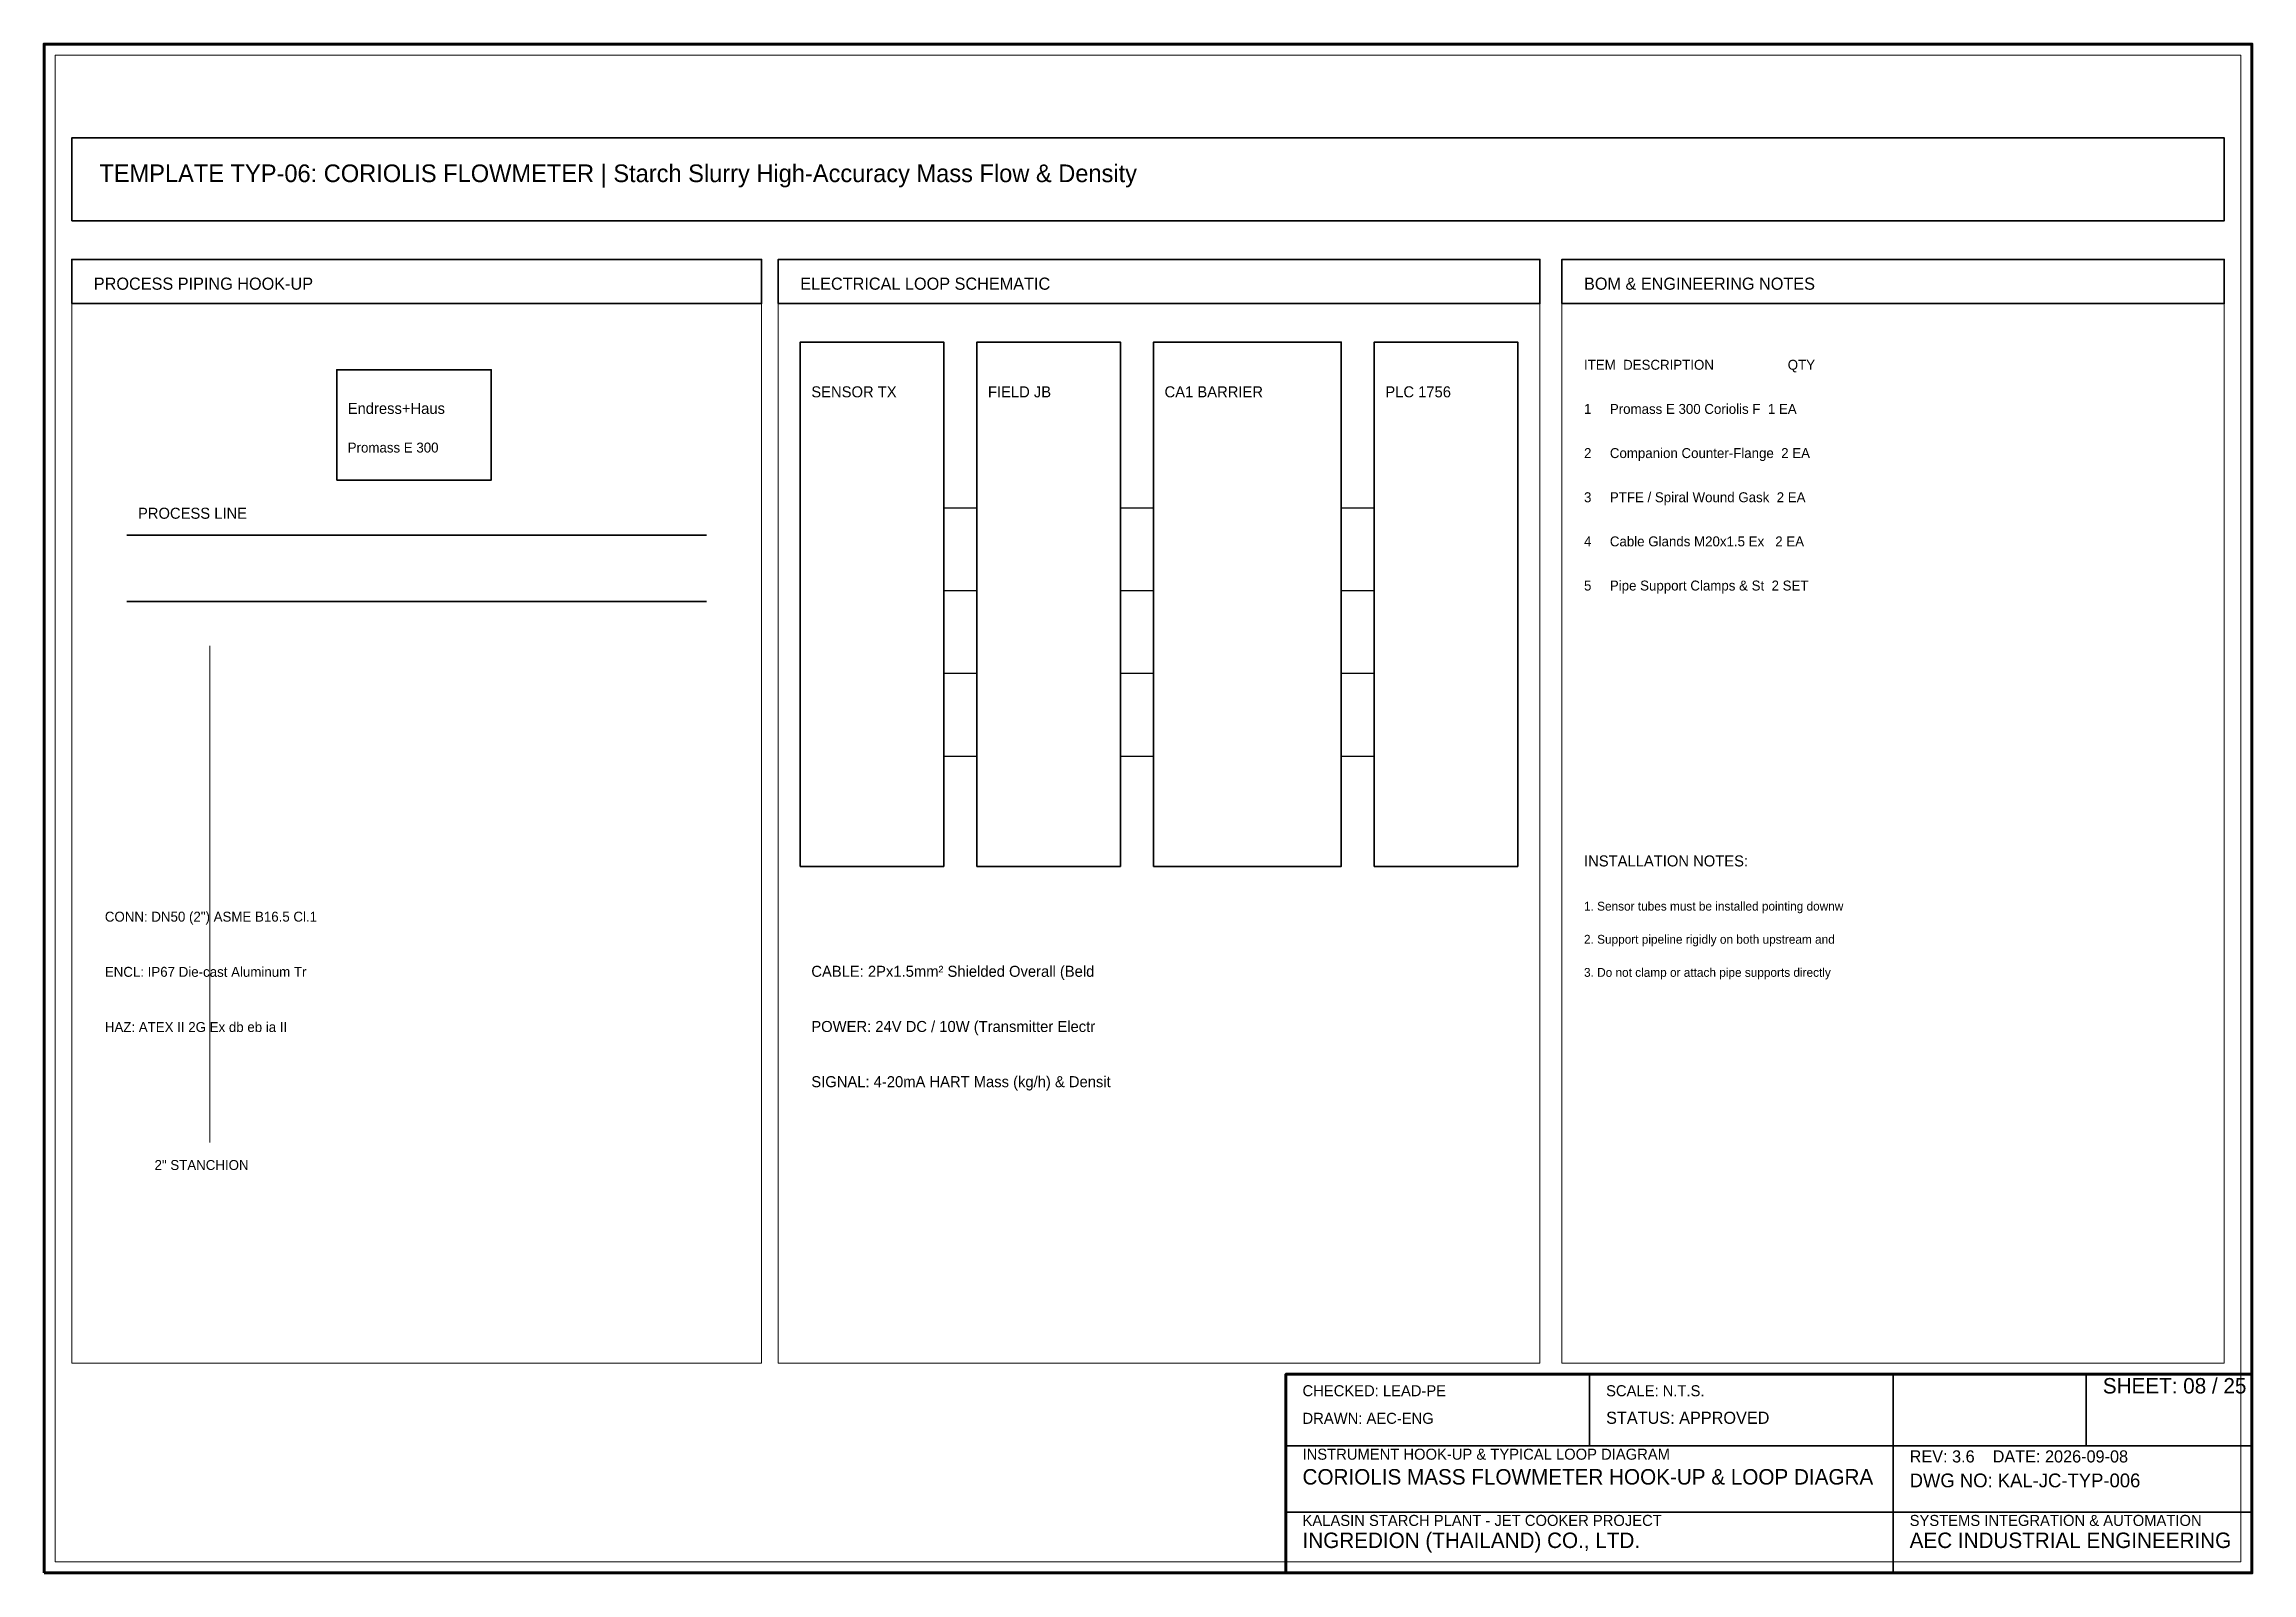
# Model space of a CAD drawing. Header units: millimetres. Extents: x 0 to 2200, y -1280 to 277.
# Drawn here: x 900 to 1300, y -320 to -43 of the extents above; entities that cross this region are included whole.
import ezdxf

# ---------------------------------------------------------------- set-up
doc = ezdxf.new("R2010")
doc.units = ezdxf.units.MM
for name, color, linetype, lineweight in [('0_BORDER', 7, 'Continuous', 70), ('0_TITLE_BLOCK', 4, 'Continuous', 35), ('IE-CABLE', 6, 'Continuous', 25), ('IE-EQUIP', 2, 'Continuous', 35), ('IE-WIRE', 1, 'Continuous', 25), ('NOTATIONS', 8, 'Continuous', 18), ('RELAYS', 30, 'Continuous', 35), ('TER', 3, 'Continuous', 35), ('TEXTS', 7, 'Continuous', 25)]:
    doc.layers.add(name, color=color, linetype=linetype, lineweight=lineweight)

msp = doc.modelspace()

# ---------------------------------------------------------------- texts
at = {"layer": '0_TITLE_BLOCK'}
for s, height, p in [('TEMPLATE TYP-06: CORIOLIS FLOWMETER | Starch Slurry High-Accuracy Mass Flow & Density', 3.2, (910, -68)), ('PROCESS PIPING HOOK-UP', 2.2, (909, -87.5)), ('ELECTRICAL LOOP SCHEMATIC', 2.2, (1037, -87.5)), ('BOM & ENGINEERING NOTES', 2.2, (1179, -87.5)), ('ITEM  DESCRIPTION                    QTY', 1.8, (1179, -102)), ('INSTALLATION NOTES:', 2, (1179, -192)), ('SHEET: 08 / 25', 2.8, (1273, -287.5)), ('STATUS: APPROVED', 2.2, (1183, -293)), ('CORIOLIS MASS FLOWMETER HOOK-UP & LOOP DIAGRA', 2.8, (1128, -304)), ('INGREDION (THAILAND) CO., LTD.', 2.8, (1128, -315.5)), ('AEC INDUSTRIAL ENGINEERING', 2.8, (1238, -315.5))]:
    msp.add_text(s, height=height, dxfattribs=at).set_placement(p)
at = {"layer": 'IE-CABLE'}
msp.add_text('CABLE: 2Px1.5mm² Shielded Overall (Beld', height=2, dxfattribs=at).set_placement((1039, -212))
at = {"layer": 'NOTATIONS'}
for s, height, p in [('Promass E 300 ', 1.8, (955, -117)), ('1. Sensor tubes must be installed pointing downw', 1.6, (1179, -200)), ('2. Support pipeline rigidly on both upstream and', 1.6, (1179, -206)), ('3. Do not clamp or attach pipe supports directly', 1.6, (1179, -212)), ('2" STANCHION', 1.8, (920, -247))]:
    msp.add_text(s, height=height, dxfattribs=at).set_placement(p)
at = {"layer": 'TER'}
msp.add_text('FIELD JB', height=2, dxfattribs=at).set_placement((1071, -107))
at = {"layer": 'TEXTS'}
for s, height, p in [('Endress+Haus', 2, (955, -110)), ('SENSOR TX', 2, (1039, -107)), ('CA1 BARRIER', 2, (1103, -107)), ('PLC 1756', 2, (1143, -107)), ('1     Promass E 300 Coriolis F  1 EA', 1.8, (1179, -110)), ('2     Companion Counter-Flange  2 EA', 1.8, (1179, -118)), ('PROCESS LINE', 2, (917, -129)), ('3     PTFE / Spiral Wound Gask  2 EA', 1.8, (1179, -126)), ('4     Cable Glands M20x1.5 Ex   2 EA', 1.8, (1179, -134)), ('5     Pipe Support Clamps & St  2 SET', 1.8, (1179, -142)), ('CONN: DN50 (2") ASME B16.5 Cl.1', 1.8, (911, -202)), ('ENCL: IP67 Die-cast Aluminum Tr', 1.8, (911, -212)), ('POWER: 24V DC / 10W (Transmitter Electr', 2, (1039, -222)), ('HAZ: ATEX II 2G Ex db eb ia II', 1.8, (911, -222)), ('SIGNAL: 4-20mA HART Mass (kg/h) & Densit', 2, (1039, -232)), ('CHECKED: LEAD-PE', 2, (1128, -288)), ('SCALE: N.T.S.', 2, (1183, -288)), ('DRAWN: AEC-ENG', 2, (1128, -293)), ('INSTRUMENT HOOK-UP & TYPICAL LOOP DIAGRAM', 2, (1128, -299.5)), ('REV: 3.6    DATE: 2026-09-08', 2.2, (1238, -300)), ('DWG NO: KAL-JC-TYP-006', 2.5, (1238, -304.5)), ('KALASIN STARCH PLANT - JET COOKER PROJECT', 2, (1128, -311.5)), ('SYSTEMS INTEGRATION & AUTOMATION', 2, (1238, -311.5))]:
    msp.add_text(s, height=height, dxfattribs=at).set_placement(p)

# ---------------------------------------------------------------- linework, layer by layer
at = {"layer": '0_BORDER'}
for points in [[(900, -320), (1300, -320), (1300, -43), (900, -43)], [(1125, -320), (1300, -320), (1300, -284), (1125, -284)]]:
    msp.add_lwpolyline(points, close=True, dxfattribs=at)
at = {"layer": '0_TITLE_BLOCK'}
for p, q in [((1180, -297), (1180, -284)), ((1235, -297), (1235, -284)), ((1270, -297), (1270, -284)), ((1125, -297), (1300, -297)), ((1235, -320), (1235, -297)), ((1125, -309), (1300, -309))]:
    msp.add_line(p, q, dxfattribs=at)
for points in [[(905, -90), (1030, -90), (1030, -82), (905, -82)], [(1033, -90), (1171, -90), (1171, -82), (1033, -82)], [(1175, -90), (1295, -90), (1295, -82), (1175, -82)]]:
    msp.add_lwpolyline(points, close=True, dxfattribs=at)
at = {"layer": 'IE-CABLE'}
for p, q in [((1095, -127), (1101, -127)), ((1095, -142), (1101, -142)), ((1095, -157), (1101, -157)), ((1095, -172), (1101, -172))]:
    msp.add_line(p, q, dxfattribs=at)
at = {"layer": 'IE-EQUIP'}
for p, q in [((915, -132), (1020, -132)), ((915, -144), (1020, -144))]:
    msp.add_line(p, q, dxfattribs=at)
for points in [[(905, -75), (1295, -75), (1295, -60), (905, -60)], [(1037, -192), (1063, -192), (1063, -97), (1037, -97)], [(1141, -192), (1167, -192), (1167, -97), (1141, -97)], [(953, -122), (981, -122), (981, -102), (953, -102)]]:
    msp.add_lwpolyline(points, close=True, dxfattribs=at)
at = {"layer": 'IE-WIRE'}
for p, q in [((1063, -127), (1069, -127)), ((1135, -127), (1141, -127)), ((1063, -142), (1069, -142)), ((1135, -142), (1141, -142)), ((1063, -157), (1069, -157)), ((1135, -157), (1141, -157)), ((1063, -172), (1069, -172)), ((1135, -172), (1141, -172))]:
    msp.add_line(p, q, dxfattribs=at)
at = {"layer": 'NOTATIONS'}
msp.add_line((930, -242), (930, -152), dxfattribs=at)
for points in [[(902, -318), (1298, -318), (1298, -45), (902, -45)], [(905, -282), (1030, -282), (1030, -82), (905, -82)], [(1033, -282), (1171, -282), (1171, -82), (1033, -82)], [(1175, -282), (1295, -282), (1295, -82), (1175, -82)]]:
    msp.add_lwpolyline(points, close=True, dxfattribs=at)
at = {"layer": 'RELAYS'}
msp.add_lwpolyline([(1101, -192), (1135, -192), (1135, -97), (1101, -97)], close=True, dxfattribs=at)
at = {"layer": 'TER'}
msp.add_lwpolyline([(1069, -192), (1095, -192), (1095, -97), (1069, -97)], close=True, dxfattribs=at)

msp.set_redraw_order([(e.dxf.handle, doc.entitydb.next_handle()) for e in msp.query("TEXT MTEXT ATTDEF DIMENSION ARC_DIMENSION")])  # texts and dimensions are drawn at this point

doc.saveas('drawing.dxf')
